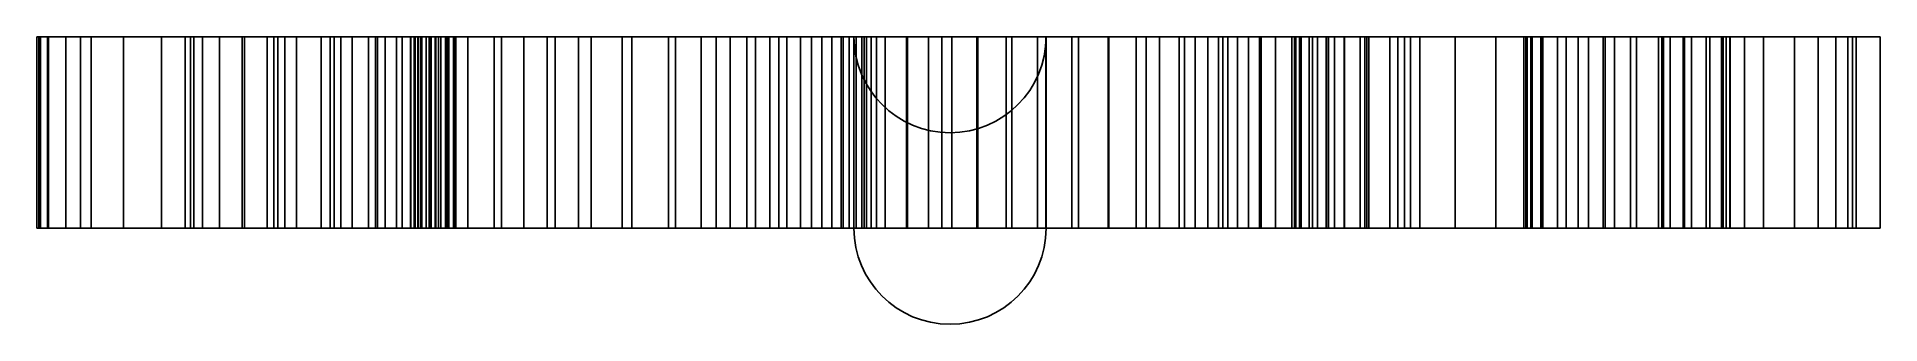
# Model space of a CAD drawing. Header units: millimetres. Extents: x -28.5 to 29.1, y -3 to 6.
import ezdxf

# ---------------------------------------------------------------- set-up
doc = ezdxf.new("R2010")
doc.units = ezdxf.units.MM
doc.layers.add('Part', color=7, linetype='CONTINUOUS')

msp = doc.modelspace()

# ---------------------------------------------------------------- linework, layer by layer
at = {"layer": 'Part'}
for p, q in [((-28.545, 6, -4.536), (-28.436, 6, -5.63)), ((-28.478, 6, -3.425), (-28.545, 6, -4.536)), ((-28.545, 0, -4.536), (-28.545, 6, -4.536)), ((-28.545, 6, -4.536), (-28.436, 6, -5.63)), ((-28.545, 0, -4.536), (-28.545, 6, -4.536)), ((-28.478, 6, -3.425), (-28.545, 6, -4.536)), ((-28.485, 6, -7.861), (-27.183, 6, -8.563)), ((-28.214, 6, -6.707), (-28.485, 6, -7.861)), ((-28.485, 0, -7.861), (-28.485, 6, -7.861)), ((-28.485, 6, -7.861), (-27.183, 6, -8.563)), ((-28.485, 0, -7.861), (-28.485, 6, -7.861)), ((-28.214, 6, -6.707), (-28.485, 6, -7.861)), ((-28.185, 6, -2.31), (-28.478, 6, -3.425)), ((-28.478, 0, -3.425), (-28.478, 6, -3.425)), ((-28.478, 0, -3.425), (-28.478, 6, -3.425)), ((-28.185, 6, -2.31), (-28.478, 6, -3.425)), ((-28.436, 6, -5.63), (-28.214, 6, -6.707)), ((-28.436, 0, -5.63), (-28.436, 6, -5.63)), ((-28.436, 6, -5.63), (-28.214, 6, -6.707)), ((-28.436, 0, -5.63), (-28.436, 6, -5.63)), ((-28.214, 0, -6.707), (-28.214, 6, -6.707)), ((-28.214, 0, -6.707), (-28.214, 6, -6.707)), ((-27.642, 6, -1.214), (-28.185, 6, -2.31)), ((-28.185, 0, -2.31), (-28.185, 6, -2.31)), ((-27.642, 6, -1.214), (-28.185, 6, -2.31)), ((-28.185, 0, -2.31), (-28.185, 6, -2.31)), ((-26.849, 6, -0.161), (-27.642, 6, -1.214)), ((-27.642, 0, -1.214), (-27.642, 6, -1.214)), ((-26.849, 6, -0.161), (-27.642, 6, -1.214)), ((-27.642, 0, -1.214), (-27.642, 6, -1.214)), ((-27.183, 6, -8.563), (-23.739, 6, -7.949)), ((-27.183, 0, -8.563), (-27.183, 6, -8.563)), ((-27.183, 6, -8.563), (-23.739, 6, -7.949)), ((-27.183, 0, -8.563), (-27.183, 6, -8.563)), ((-25.834, 6, 0.825), (-26.849, 6, -0.161)), ((-26.849, 0, -0.161), (-26.849, 6, -0.161)), ((-25.834, 6, 0.825), (-26.849, 6, -0.161)), ((-26.849, 0, -0.161), (-26.849, 6, -0.161)), ((-24.65, 6, 1.724), (-25.834, 6, 0.825)), ((-25.834, 0, 0.825), (-25.834, 6, 0.825)), ((-24.65, 6, 1.724), (-25.834, 6, 0.825)), ((-25.834, 0, 0.825), (-25.834, 6, 0.825)), ((-23.364, 6, 2.526), (-24.65, 6, 1.724)), ((-24.65, 0, 1.724), (-24.65, 6, 1.724)), ((-23.364, 6, 2.526), (-24.65, 6, 1.724)), ((-24.65, 0, 1.724), (-24.65, 6, 1.724)), ((-22.834, 6, 17.877), (-23.906, 6, 17.369)), ((-23.906, 6, 17.369), (-23.643, 6, 15.913)), ((-23.906, 0, 17.369), (-23.906, 6, 17.369)), ((-22.834, 6, 17.877), (-23.906, 6, 17.369)), ((-23.906, 0, 17.369), (-23.906, 6, 17.369)), ((-23.906, 6, 17.369), (-23.643, 6, 15.913)), ((-23.739, 6, -7.949), (-21.138, 6, -7.503)), ((-23.739, 0, -7.949), (-23.739, 6, -7.949)), ((-23.739, 6, -7.949), (-21.138, 6, -7.503)), ((-23.739, 0, -7.949), (-23.739, 6, -7.949)), ((-23.643, 6, 15.913), (-21.016, 6, 13.603)), ((-23.643, 0, 15.913), (-23.643, 6, 15.913)), ((-23.643, 0, 15.913), (-23.643, 6, 15.913)), ((-23.643, 6, 15.913), (-21.016, 6, 13.603)), ((-22.054, 6, 3.234), (-23.364, 6, 2.526)), ((-23.364, 0, 2.526), (-23.364, 6, 2.526)), ((-22.054, 6, 3.234), (-23.364, 6, 2.526)), ((-23.364, 0, 2.526), (-23.364, 6, 2.526)), ((-22.131, 6, 18.721), (-22.834, 6, 17.877)), ((-22.834, 0, 17.877), (-22.834, 6, 17.877)), ((-22.131, 6, 18.721), (-22.834, 6, 17.877)), ((-22.834, 0, 17.877), (-22.834, 6, 17.877)), ((-21.344, 6, 19.489), (-22.131, 6, 18.721)), ((-22.131, 0, 18.721), (-22.131, 6, 18.721)), ((-21.344, 6, 19.489), (-22.131, 6, 18.721)), ((-22.131, 0, 18.721), (-22.131, 6, 18.721)), ((-20.797, 6, 3.86), (-22.054, 6, 3.234)), ((-22.054, 0, 3.234), (-22.054, 6, 3.234)), ((-20.797, 6, 3.86), (-22.054, 6, 3.234)), ((-22.054, 0, 3.234), (-22.054, 6, 3.234)), ((-20.433, 6, 20.13), (-21.344, 6, 19.489)), ((-21.344, 0, 19.489), (-21.344, 6, 19.489)), ((-20.433, 6, 20.13), (-21.344, 6, 19.489)), ((-21.344, 0, 19.489), (-21.344, 6, 19.489)), ((-21.138, 6, -7.503), (-19.252, 6, -7.225)), ((-21.138, 0, -7.503), (-21.138, 6, -7.503)), ((-21.138, 6, -7.503), (-19.252, 6, -7.225)), ((-21.138, 0, -7.503), (-21.138, 6, -7.503)), ((-21.016, 6, 13.603), (-19.045, 6, 11.848)), ((-21.016, 0, 13.603), (-21.016, 6, 13.603)), ((-21.016, 0, 13.603), (-21.016, 6, 13.603)), ((-21.016, 6, 13.603), (-19.045, 6, 11.848)), ((-19.659, 6, 4.425), (-20.797, 6, 3.86)), ((-20.797, 0, 3.86), (-20.797, 6, 3.86)), ((-19.659, 6, 4.425), (-20.797, 6, 3.86)), ((-20.797, 0, 3.86), (-20.797, 6, 3.86)), ((-19.379, 6, 20.596), (-20.433, 6, 20.13)), ((-20.433, 0, 20.13), (-20.433, 6, 20.13)), ((-19.379, 6, 20.596), (-20.433, 6, 20.13)), ((-20.433, 0, 20.13), (-20.433, 6, 20.13)), ((-18.685, 6, 4.957), (-19.659, 6, 4.425)), ((-19.659, 0, 4.425), (-19.659, 6, 4.425)), ((-18.685, 6, 4.957), (-19.659, 6, 4.425)), ((-19.659, 0, 4.425), (-19.659, 6, 4.425)), ((-18.183, 6, 20.855), (-19.379, 6, 20.596)), ((-19.379, 0, 20.596), (-19.379, 6, 20.596)), ((-18.183, 6, 20.855), (-19.379, 6, 20.596)), ((-19.379, 0, 20.596), (-19.379, 6, 20.596)), ((-19.252, 6, -7.225), (-17.956, 6, -7.109)), ((-19.252, 0, -7.225), (-19.252, 6, -7.225)), ((-19.252, 6, -7.225), (-17.956, 6, -7.109)), ((-19.252, 0, -7.225), (-19.252, 6, -7.225)), ((-19.045, 6, 11.848), (-17.653, 6, 10.547)), ((-19.045, 0, 11.848), (-19.045, 6, 11.848)), ((-19.045, 0, 11.848), (-19.045, 6, 11.848)), ((-19.045, 6, 11.848), (-17.653, 6, 10.547)), ((-17.9, 6, 5.482), (-18.685, 6, 4.957)), ((-18.685, 0, 4.957), (-18.685, 6, 4.957)), ((-17.9, 6, 5.482), (-18.685, 6, 4.957)), ((-18.685, 0, 4.957), (-18.685, 6, 4.957)), ((-16.866, 6, 20.891), (-18.183, 6, 20.855)), ((-18.183, 0, 20.855), (-18.183, 6, 20.855)), ((-16.866, 6, 20.891), (-18.183, 6, 20.855)), ((-18.183, 0, 20.855), (-18.183, 6, 20.855)), ((-17.956, 6, -7.109), (-17.125, 6, -7.139)), ((-17.956, 0, -7.109), (-17.956, 6, -7.109)), ((-17.956, 6, -7.109), (-17.125, 6, -7.139)), ((-17.956, 0, -7.109), (-17.956, 6, -7.109)), ((-17.298, 6, 6.024), (-17.9, 6, 5.482)), ((-17.9, 0, 5.482), (-17.9, 6, 5.482)), ((-17.298, 6, 6.024), (-17.9, 6, 5.482)), ((-17.9, 0, 5.482), (-17.9, 6, 5.482)), ((-17.653, 6, 10.547), (-16.754, 6, 9.606)), ((-17.653, 0, 10.547), (-17.653, 6, 10.547)), ((-17.653, 0, 10.547), (-17.653, 6, 10.547)), ((-17.653, 6, 10.547), (-16.754, 6, 9.606)), ((-16.853, 6, 6.595), (-17.298, 6, 6.024)), ((-17.298, 0, 6.024), (-17.298, 6, 6.024)), ((-16.853, 6, 6.595), (-17.298, 6, 6.024)), ((-17.298, 0, 6.024), (-17.298, 6, 6.024)), ((-17.125, 6, -7.139), (-16.638, 6, -7.289)), ((-17.125, 0, -7.139), (-17.125, 6, -7.139)), ((-17.125, 6, -7.139), (-16.638, 6, -7.289)), ((-17.125, 0, -7.139), (-17.125, 6, -7.139)), ((-15.463, 6, 20.712), (-16.866, 6, 20.891)), ((-16.866, 0, 20.891), (-16.866, 6, 20.891)), ((-15.463, 6, 20.712), (-16.866, 6, 20.891)), ((-16.866, 0, 20.891), (-16.866, 6, 20.891)), ((-16.513, 6, 7.195), (-16.853, 6, 6.595)), ((-16.853, 0, 6.595), (-16.853, 6, 6.595)), ((-16.513, 6, 7.195), (-16.853, 6, 6.595)), ((-16.853, 0, 6.595), (-16.853, 6, 6.595)), ((-16.754, 6, 9.606), (-16.259, 6, 8.938)), ((-16.754, 0, 9.606), (-16.754, 6, 9.606)), ((-16.754, 0, 9.606), (-16.754, 6, 9.606)), ((-16.754, 6, 9.606), (-16.259, 6, 8.938)), ((-16.752, 6, -19.684), (-16.614, 6, -21.092)), ((-16.716, 6, -18.197), (-16.752, 6, -19.684)), ((-16.752, 0, -19.684), (-16.752, 6, -19.684)), ((-16.752, 6, -19.684), (-16.614, 6, -21.092)), ((-16.752, 0, -19.684), (-16.752, 6, -19.684)), ((-16.716, 6, -18.197), (-16.752, 6, -19.684)), ((-16.542, 6, -16.691), (-16.716, 6, -18.197)), ((-16.716, 0, -18.197), (-16.716, 6, -18.197)), ((-16.716, 0, -18.197), (-16.716, 6, -18.197)), ((-16.542, 6, -16.691), (-16.716, 6, -18.197)), ((-16.638, 6, -7.289), (-16.374, 6, -7.526)), ((-16.638, 0, -7.289), (-16.638, 6, -7.289)), ((-16.638, 6, -7.289), (-16.374, 6, -7.526)), ((-16.638, 0, -7.289), (-16.638, 6, -7.289)), ((-16.614, 6, -21.092), (-16.285, 6, -22.368)), ((-16.614, 0, -21.092), (-16.614, 6, -21.092)), ((-16.614, 6, -21.092), (-16.285, 6, -22.368)), ((-16.614, 0, -21.092), (-16.614, 6, -21.092)), ((-16.279, 6, -15.226), (-16.542, 6, -16.691)), ((-16.542, 0, -16.691), (-16.542, 6, -16.691)), ((-16.542, 0, -16.691), (-16.542, 6, -16.691)), ((-16.279, 6, -15.226), (-16.542, 6, -16.691)), ((-16.217, 6, 7.81), (-16.513, 6, 7.195)), ((-16.513, 0, 7.195), (-16.513, 6, 7.195)), ((-16.217, 6, 7.81), (-16.513, 6, 7.195)), ((-16.513, 0, 7.195), (-16.513, 6, 7.195)), ((-16.374, 6, -7.526), (-16.217, 6, -7.81)), ((-16.374, 0, -7.526), (-16.374, 6, -7.526)), ((-16.374, 6, -7.526), (-16.217, 6, -7.81)), ((-16.374, 0, -7.526), (-16.374, 6, -7.526)), ((-16.285, 6, -22.368), (-15.767, 6, -23.476)), ((-16.285, 0, -22.368), (-16.285, 6, -22.368)), ((-16.285, 6, -22.368), (-15.767, 6, -23.476)), ((-16.285, 0, -22.368), (-16.285, 6, -22.368)), ((-15.985, 6, -13.853), (-16.279, 6, -15.226)), ((-16.279, 0, -15.226), (-16.279, 6, -15.226)), ((-16.279, 0, -15.226), (-16.279, 6, -15.226)), ((-15.985, 6, -13.853), (-16.279, 6, -15.226)), ((-16.259, 6, 8.938), (-16.072, 6, 8.463)), ((-16.259, 0, 8.938), (-16.259, 6, 8.938)), ((-16.259, 0, 8.938), (-16.259, 6, 8.938)), ((-16.259, 6, 8.938), (-16.072, 6, 8.463)), ((-16.093, 6, 8.109), (-16.217, 6, 7.81)), ((-16.217, 6, -7.81), (-15.921, 6, -8.425)), ((-16.217, 0, 7.81), (-16.217, 6, 7.81)), ((-16.093, 6, 8.109), (-16.217, 6, 7.81)), ((-16.217, 0, -7.81), (-16.217, 6, -7.81)), ((-16.217, 6, -7.81), (-15.921, 6, -8.425)), ((-16.217, 0, 7.81), (-16.217, 6, 7.81)), ((-16.217, 0, -7.81), (-16.217, 6, -7.81)), ((-16.072, 6, 8.463), (-16.093, 6, 8.109)), ((-16.093, 0, 8.109), (-16.093, 6, 8.109)), ((-16.072, 6, 8.463), (-16.093, 6, 8.109)), ((-16.093, 0, 8.109), (-16.093, 6, 8.109)), ((-16.072, 0, 8.463), (-16.072, 6, 8.463)), ((-16.072, 0, 8.463), (-16.072, 6, 8.463)), ((-15.717, 6, -12.611), (-15.985, 6, -13.853)), ((-15.985, 0, -13.853), (-15.985, 6, -13.853)), ((-15.985, 0, -13.853), (-15.985, 6, -13.853)), ((-15.717, 6, -12.611), (-15.985, 6, -13.853)), ((-15.921, 6, -8.425), (-15.663, 6, -9.064)), ((-15.921, 0, -8.425), (-15.921, 6, -8.425)), ((-15.921, 6, -8.425), (-15.663, 6, -9.064)), ((-15.921, 0, -8.425), (-15.921, 6, -8.425)), ((-15.767, 6, -23.476), (-15.078, 6, -24.4)), ((-15.767, 0, -23.476), (-15.767, 6, -23.476)), ((-15.767, 6, -23.476), (-15.078, 6, -24.4)), ((-15.767, 0, -23.476), (-15.767, 6, -23.476)), ((-15.525, 6, -11.518), (-15.717, 6, -12.611)), ((-15.717, 0, -12.611), (-15.717, 6, -12.611)), ((-15.717, 0, -12.611), (-15.717, 6, -12.611)), ((-15.525, 6, -11.518), (-15.717, 6, -12.611)), ((-15.663, 6, -9.064), (-15.495, 6, -9.769)), ((-15.663, 0, -9.064), (-15.663, 6, -9.064)), ((-15.663, 6, -9.064), (-15.495, 6, -9.769)), ((-15.663, 0, -9.064), (-15.663, 6, -9.064)), ((-15.446, 6, -10.576), (-15.525, 6, -11.518)), ((-15.525, 0, -11.518), (-15.525, 6, -11.518)), ((-15.525, 0, -11.518), (-15.525, 6, -11.518)), ((-15.446, 6, -10.576), (-15.525, 6, -11.518)), ((-15.495, 6, -9.769), (-15.446, 6, -10.576)), ((-15.495, 0, -9.769), (-15.495, 6, -9.769)), ((-15.495, 6, -9.769), (-15.446, 6, -10.576)), ((-15.495, 0, -9.769), (-15.495, 6, -9.769)), ((-14.021, 6, 20.347), (-15.463, 6, 20.712)), ((-15.463, 0, 20.712), (-15.463, 6, 20.712)), ((-14.021, 6, 20.347), (-15.463, 6, 20.712)), ((-15.463, 0, 20.712), (-15.463, 6, 20.712)), ((-15.446, 0, -10.576), (-15.446, 6, -10.576)), ((-15.446, 0, -10.576), (-15.446, 6, -10.576)), ((-15.078, 6, -24.4), (-14.251, 6, -25.145)), ((-15.078, 0, -24.4), (-15.078, 6, -24.4)), ((-15.078, 6, -24.4), (-14.251, 6, -25.145)), ((-15.078, 0, -24.4), (-15.078, 6, -24.4)), ((-14.251, 6, -25.145), (-13.327, 6, -25.742)), ((-14.251, 0, -25.145), (-14.251, 6, -25.145)), ((-14.251, 6, -25.145), (-13.327, 6, -25.742)), ((-14.251, 0, -25.145), (-14.251, 6, -25.145)), ((-12.592, 6, 19.842), (-14.021, 6, 20.347)), ((-14.021, 0, 20.347), (-14.021, 6, 20.347)), ((-12.592, 6, 19.842), (-14.021, 6, 20.347)), ((-14.021, 0, 20.347), (-14.021, 6, 20.347)), ((-13.327, 6, -25.742), (-12.348, 6, -26.24)), ((-13.327, 0, -25.742), (-13.327, 6, -25.742)), ((-13.327, 6, -25.742), (-12.348, 6, -26.24)), ((-13.327, 0, -25.742), (-13.327, 6, -25.742)), ((-11.222, 6, 19.259), (-12.592, 6, 19.842)), ((-12.592, 0, 19.842), (-12.592, 6, 19.842)), ((-11.222, 6, 19.259), (-12.592, 6, 19.842)), ((-12.592, 0, 19.842), (-12.592, 6, 19.842)), ((-12.348, 6, -26.24), (-11.614, 6, -27.172)), ((-12.348, 0, -26.24), (-12.348, 6, -26.24)), ((-12.348, 6, -26.24), (-11.614, 6, -27.172)), ((-12.348, 0, -26.24), (-12.348, 6, -26.24)), ((-11.614, 6, -27.172), (-10.253, 6, -26.592)), ((-11.614, 0, -27.172), (-11.614, 6, -27.172)), ((-11.614, 6, -27.172), (-10.253, 6, -26.592)), ((-11.614, 0, -27.172), (-11.614, 6, -27.172)), ((-9.949, 6, 18.667), (-11.222, 6, 19.259)), ((-11.222, 0, 19.259), (-11.222, 6, 19.259)), ((-9.949, 6, 18.667), (-11.222, 6, 19.259)), ((-11.222, 0, 19.259), (-11.222, 6, 19.259)), ((-10.253, 6, -26.592), (-8.586, 6, -23.516)), ((-10.253, 0, -26.592), (-10.253, 6, -26.592)), ((-10.253, 6, -26.592), (-8.586, 6, -23.516)), ((-10.253, 0, -26.592), (-10.253, 6, -26.592)), ((-8.797, 6, 18.129), (-9.949, 6, 18.667)), ((-9.949, 0, 18.667), (-9.949, 6, 18.667)), ((-8.797, 6, 18.129), (-9.949, 6, 18.667)), ((-9.949, 0, 18.667), (-9.949, 6, 18.667)), ((-7.775, 6, 17.699), (-8.797, 6, 18.129)), ((-8.797, 0, 18.129), (-8.797, 6, 18.129)), ((-7.775, 6, 17.699), (-8.797, 6, 18.129)), ((-8.797, 0, 18.129), (-8.797, 6, 18.129)), ((-8.586, 6, -23.516), (-7.313, 6, -21.204)), ((-8.586, 0, -23.516), (-8.586, 6, -23.516)), ((-8.586, 6, -23.516), (-7.313, 6, -21.204)), ((-8.586, 0, -23.516), (-8.586, 6, -23.516)), ((-6.874, 6, 17.413), (-7.775, 6, 17.699)), ((-7.775, 0, 17.699), (-7.775, 6, 17.699)), ((-6.874, 6, 17.413), (-7.775, 6, 17.699)), ((-7.775, 0, 17.699), (-7.775, 6, 17.699)), ((-7.313, 6, -21.204), (-6.354, 6, -19.557)), ((-7.313, 0, -21.204), (-7.313, 6, -21.204)), ((-7.313, 6, -21.204), (-6.354, 6, -19.557)), ((-7.313, 0, -21.204), (-7.313, 6, -21.204)), ((-6.076, 6, 17.28), (-6.874, 6, 17.413)), ((-6.874, 0, 17.413), (-6.874, 6, 17.413)), ((-6.076, 6, 17.28), (-6.874, 6, 17.413)), ((-6.874, 0, 17.413), (-6.874, 6, 17.413)), ((-6.354, 6, -19.557), (-5.637, 6, -18.471)), ((-6.354, 0, -19.557), (-6.354, 6, -19.557)), ((-6.354, 6, -19.557), (-5.637, 6, -18.471)), ((-6.354, 0, -19.557), (-6.354, 6, -19.557)), ((-5.351, 6, 17.288), (-6.076, 6, 17.28)), ((-6.076, 0, 17.28), (-6.076, 6, 17.28)), ((-5.351, 6, 17.288), (-6.076, 6, 17.28)), ((-6.076, 0, 17.28), (-6.076, 6, 17.28)), ((-5.637, 6, -18.471), (-5.096, 6, -17.84)), ((-5.637, 0, -18.471), (-5.637, 6, -18.471)), ((-5.637, 6, -18.471), (-5.096, 6, -17.84)), ((-5.637, 0, -18.471), (-5.637, 6, -18.471)), ((-4.671, 6, 17.396), (-5.351, 6, 17.288)), ((-5.351, 0, 17.288), (-5.351, 6, 17.288)), ((-4.671, 6, 17.396), (-5.351, 6, 17.288)), ((-5.351, 0, 17.288), (-5.351, 6, 17.288)), ((-5.096, 6, -17.84), (-4.675, 6, -17.552)), ((-5.096, 0, -17.84), (-5.096, 6, -17.84)), ((-5.096, 6, -17.84), (-4.675, 6, -17.552)), ((-5.096, 0, -17.84), (-5.096, 6, -17.84)), ((-4.675, 6, -17.552), (-4.325, 6, -17.494)), ((-4.675, 0, -17.552), (-4.675, 6, -17.552)), ((-4.675, 6, -17.552), (-4.325, 6, -17.494)), ((-4.675, 0, -17.552), (-4.675, 6, -17.552)), ((-4.005, 6, 17.549), (-4.671, 6, 17.396)), ((-4.671, 0, 17.396), (-4.671, 6, 17.396)), ((-4.005, 6, 17.549), (-4.671, 6, 17.396)), ((-4.671, 0, 17.396), (-4.671, 6, 17.396)), ((-4.325, 6, -17.494), (-4.005, 6, -17.549)), ((-4.325, 0, -17.494), (-4.325, 6, -17.494)), ((-4.325, 6, -17.494), (-4.005, 6, -17.549)), ((-4.325, 0, -17.494), (-4.325, 6, -17.494)), ((-3.694, 6, 17.638), (-4.005, 6, 17.549)), ((-4.005, 6, -17.549), (-3.34, 6, -17.7)), ((-4.005, 0, 17.549), (-4.005, 6, 17.549)), ((-3.694, 6, 17.638), (-4.005, 6, 17.549)), ((-4.005, 0, -17.549), (-4.005, 6, -17.549)), ((-4.005, 6, -17.549), (-3.34, 6, -17.7)), ((-4.005, 0, 17.549), (-4.005, 6, 17.549)), ((-4.005, 0, -17.549), (-4.005, 6, -17.549)), ((-3.404, 6, 17.842), (-3.694, 6, 17.638)), ((-3.694, 0, 17.638), (-3.694, 6, 17.638)), ((-3.404, 6, 17.842), (-3.694, 6, 17.638)), ((-3.694, 0, 17.638), (-3.694, 6, 17.638)), ((-3.149, 6, 18.285), (-3.404, 6, 17.842)), ((-3.404, 0, 17.842), (-3.404, 6, 17.842)), ((-3.149, 6, 18.285), (-3.404, 6, 17.842)), ((-3.404, 0, 17.842), (-3.404, 6, 17.842)), ((-3.34, 6, -17.7), (-2.679, 6, -17.897)), ((-3.34, 0, -17.7), (-3.34, 6, -17.7)), ((-3.34, 6, -17.7), (-2.679, 6, -17.897)), ((-3.34, 0, -17.7), (-3.34, 6, -17.7)), ((-2.936, 6, 19.088), (-3.149, 6, 18.285)), ((-3.149, 0, 18.285), (-3.149, 6, 18.285)), ((-2.936, 6, 19.088), (-3.149, 6, 18.285)), ((-3.149, 0, 18.285), (-3.149, 6, 18.285)), ((-3.004, 6, 15), (3.004, 6, 15)), ((-3.004, 6, 12.139), (-3.004, 6, 15)), ((-3.004, 0, 12.139), (-3.004, 6, 12.139)), ((-3.004, 0, 15), (-3.004, 6, 15)), ((-3.004, 6, 15), (3.004, 6, 15)), ((-3.004, 0, 15), (-3.004, 6, 15)), ((-3.004, 6, 12.139), (-3.004, 6, 15)), ((-3.004, 0, 12.139), (-3.004, 6, 12.139)), ((-2.76, 6, 20.377), (-2.936, 6, 19.088)), ((-2.936, 0, 19.088), (-2.936, 6, 19.088)), ((-2.76, 6, 20.377), (-2.936, 6, 19.088)), ((-2.936, 0, 19.088), (-2.936, 6, 19.088)), ((-2.611, 6, 22.277), (-2.76, 6, 20.377)), ((-2.76, 0, 20.377), (-2.76, 6, 20.377)), ((-2.611, 6, 22.277), (-2.76, 6, 20.377)), ((-2.76, 0, 20.377), (-2.76, 6, 20.377)), ((-2.679, 6, -17.897), (-2.024, 6, -18.205)), ((-2.679, 0, -17.897), (-2.679, 6, -17.897)), ((-2.679, 6, -17.897), (-2.024, 6, -18.205)), ((-2.679, 0, -17.897), (-2.679, 6, -17.897)), ((-2.468, 6, 24.912), (-2.611, 6, 22.277)), ((-2.611, 0, 22.277), (-2.611, 6, 22.277)), ((-2.468, 6, 24.912), (-2.611, 6, 22.277)), ((-2.611, 0, 22.277), (-2.611, 6, 22.277)), ((-2.3, 6, 28.407), (-2.468, 6, 24.912)), ((-2.468, 0, 24.912), (-2.468, 6, 24.912)), ((-2.3, 6, 28.407), (-2.468, 6, 24.912)), ((-2.468, 0, 24.912), (-2.468, 6, 24.912)), ((-1.326, 6, 29.52), (-2.3, 6, 28.407)), ((-2.3, 0, 28.407), (-2.3, 6, 28.407)), ((-1.326, 6, 29.52), (-2.3, 6, 28.407)), ((-2.3, 0, 28.407), (-2.3, 6, 28.407)), ((-2.024, 6, -18.205), (-1.362, 6, -18.671)), ((-2.024, 0, -18.205), (-2.024, 6, -18.205)), ((-2.024, 6, -18.205), (-1.362, 6, -18.671)), ((-2.024, 0, -18.205), (-2.024, 6, -18.205)), ((-1.362, 6, -18.671), (-0.675, 6, -19.32)), ((-1.362, 0, -18.671), (-1.362, 6, -18.671)), ((-1.362, 6, -18.671), (-0.675, 6, -19.32)), ((-1.362, 0, -18.671), (-1.362, 6, -18.671)), ((-0.26, 6, 28.999), (-1.326, 6, 29.52)), ((-1.326, 0, 29.52), (-1.326, 6, 29.52)), ((-0.26, 6, 28.999), (-1.326, 6, 29.52)), ((-1.326, 0, 29.52), (-1.326, 6, 29.52)), ((-0.675, 6, -19.32), (0.06, 6, -20.15)), ((-0.675, 0, -19.32), (-0.675, 6, -19.32)), ((-0.675, 6, -19.32), (0.06, 6, -20.15)), ((-0.675, 0, -19.32), (-0.675, 6, -19.32)), ((0.838, 6, 28.976), (-0.26, 6, 28.999)), ((-0.26, 0, 28.999), (-0.26, 6, 28.999)), ((0.838, 6, 28.976), (-0.26, 6, 28.999)), ((-0.26, 0, 28.999), (-0.26, 6, 28.999)), ((0.06, 6, -20.15), (0.865, 6, -21.135)), ((0.06, 0, -20.15), (0.06, 6, -20.15)), ((0.06, 6, -20.15), (0.865, 6, -21.135)), ((0.06, 0, -20.15), (0.06, 6, -20.15)), ((1.93, 6, 28.839), (0.838, 6, 28.976)), ((0.838, 0, 28.976), (0.838, 6, 28.976)), ((1.93, 6, 28.839), (0.838, 6, 28.976)), ((0.838, 0, 28.976), (0.838, 6, 28.976)), ((0.865, 6, -21.135), (1.754, 6, -22.221)), ((0.865, 0, -21.135), (0.865, 6, -21.135)), ((0.865, 6, -21.135), (1.754, 6, -22.221)), ((0.865, 0, -21.135), (0.865, 6, -21.135)), ((1.754, 6, -22.221), (2.736, 6, -23.34)), ((1.754, 0, -22.221), (1.754, 6, -22.221)), ((1.754, 6, -22.221), (2.736, 6, -23.34)), ((1.754, 0, -22.221), (1.754, 6, -22.221)), ((2.998, 6, 28.526), (1.93, 6, 28.839)), ((1.93, 0, 28.839), (1.93, 6, 28.839)), ((2.998, 6, 28.526), (1.93, 6, 28.839)), ((1.93, 0, 28.839), (1.93, 6, 28.839)), ((2.736, 6, -23.34), (3.805, 6, -24.415)), ((2.736, 0, -23.34), (2.736, 6, -23.34)), ((2.736, 6, -23.34), (3.805, 6, -24.415)), ((2.736, 0, -23.34), (2.736, 6, -23.34)), ((4.02, 6, 27.993), (2.998, 6, 28.526)), ((2.998, 0, 28.526), (2.998, 6, 28.526)), ((4.02, 6, 27.993), (2.998, 6, 28.526)), ((2.998, 0, 28.526), (2.998, 6, 28.526)), ((3.004, 6, 12.139), (3.004, 6, 15)), ((3.004, 0, 12.139), (3.004, 6, 12.139)), ((3.004, 0, 15), (3.004, 6, 15)), ((3.004, 6, 12.139), (3.004, 6, 15)), ((3.004, 0, 12.139), (3.004, 6, 12.139)), ((3.004, 0, 15), (3.004, 6, 15)), ((3.805, 6, -24.415), (4.945, 6, -25.37)), ((3.805, 0, -24.415), (3.805, 6, -24.415)), ((3.805, 6, -24.415), (4.945, 6, -25.37)), ((3.805, 0, -24.415), (3.805, 6, -24.415)), ((4.968, 6, 27.219), (4.02, 6, 27.993)), ((4.02, 0, 27.993), (4.02, 6, 27.993)), ((4.968, 6, 27.219), (4.02, 6, 27.993)), ((4.02, 0, 27.993), (4.02, 6, 27.993)), ((4.945, 6, -25.37), (6.131, 6, -26.14)), ((4.945, 0, -25.37), (4.945, 6, -25.37)), ((4.945, 6, -25.37), (6.131, 6, -26.14)), ((4.945, 0, -25.37), (4.945, 6, -25.37)), ((5.818, 6, 26.212), (4.968, 6, 27.219)), ((4.968, 0, 27.219), (4.968, 6, 27.219)), ((5.818, 6, 26.212), (4.968, 6, 27.219)), ((4.968, 0, 27.219), (4.968, 6, 27.219)), ((6.553, 6, 25.003), (5.818, 6, 26.212)), ((5.818, 0, 26.212), (5.818, 6, 26.212)), ((6.553, 6, 25.003), (5.818, 6, 26.212)), ((5.818, 0, 26.212), (5.818, 6, 26.212)), ((6.131, 6, -26.14), (7.334, 6, -26.679)), ((6.131, 0, -26.14), (6.131, 6, -26.14)), ((6.131, 6, -26.14), (7.334, 6, -26.679)), ((6.131, 0, -26.14), (6.131, 6, -26.14)), ((7.166, 6, 23.648), (6.553, 6, 25.003)), ((6.553, 0, 25.003), (6.553, 6, 25.003)), ((7.166, 6, 23.648), (6.553, 6, 25.003)), ((6.553, 0, 25.003), (6.553, 6, 25.003)), ((7.662, 6, 22.216), (7.166, 6, 23.648)), ((7.166, 0, 23.648), (7.166, 6, 23.648)), ((7.662, 6, 22.216), (7.166, 6, 23.648)), ((7.166, 0, 23.648), (7.166, 6, 23.648)), ((7.334, 6, -26.679), (8.524, 6, -26.964)), ((7.334, 0, -26.679), (7.334, 6, -26.679)), ((7.334, 6, -26.679), (8.524, 6, -26.964)), ((7.334, 0, -26.679), (7.334, 6, -26.679)), ((8.061, 6, 20.782), (7.662, 6, 22.216)), ((7.662, 0, 22.216), (7.662, 6, 22.216)), ((8.061, 6, 20.782), (7.662, 6, 22.216)), ((7.662, 0, 22.216), (7.662, 6, 22.216)), ((8.391, 6, 19.417), (8.061, 6, 20.782)), ((8.061, 0, 20.782), (8.061, 6, 20.782)), ((8.391, 6, 19.417), (8.061, 6, 20.782)), ((8.061, 0, 20.782), (8.061, 6, 20.782)), ((8.689, 6, 18.181), (8.391, 6, 19.417)), ((8.391, 0, 19.417), (8.391, 6, 19.417)), ((8.689, 6, 18.181), (8.391, 6, 19.417)), ((8.391, 0, 19.417), (8.391, 6, 19.417)), ((8.524, 6, -26.964), (9.676, 6, -27.002)), ((8.524, 0, -26.964), (8.524, 6, -26.964)), ((8.524, 6, -26.964), (9.676, 6, -27.002)), ((8.524, 0, -26.964), (8.524, 6, -26.964)), ((8.99, 6, 17.114), (8.689, 6, 18.181)), ((8.689, 0, 18.181), (8.689, 6, 18.181)), ((8.99, 6, 17.114), (8.689, 6, 18.181)), ((8.689, 0, 18.181), (8.689, 6, 18.181)), ((9.328, 6, 16.231), (8.99, 6, 17.114)), ((8.99, 0, 17.114), (8.99, 6, 17.114)), ((9.328, 6, 16.231), (8.99, 6, 17.114)), ((8.99, 0, 17.114), (8.99, 6, 17.114)), ((9.722, 6, 15.524), (9.328, 6, 16.231)), ((9.328, 0, 16.231), (9.328, 6, 16.231)), ((9.722, 6, 15.524), (9.328, 6, 16.231)), ((9.328, 0, 16.231), (9.328, 6, 16.231)), ((9.676, 6, -27.002), (10.774, 6, -26.82)), ((9.676, 0, -27.002), (9.676, 6, -27.002)), ((9.676, 6, -27.002), (10.774, 6, -26.82)), ((9.676, 0, -27.002), (9.676, 6, -27.002)), ((10.179, 6, 14.963), (9.722, 6, 15.524)), ((9.722, 0, 15.524), (9.722, 6, 15.524)), ((10.179, 6, 14.963), (9.722, 6, 15.524)), ((9.722, 0, 15.524), (9.722, 6, 15.524)), ((10.689, 6, 14.498), (10.179, 6, 14.963)), ((10.179, 0, 14.963), (10.179, 6, 14.963)), ((10.689, 6, 14.498), (10.179, 6, 14.963)), ((10.179, 0, 14.963), (10.179, 6, 14.963)), ((11.223, 6, 14.073), (10.689, 6, 14.498)), ((10.689, 0, 14.498), (10.689, 6, 14.498)), ((11.223, 6, 14.073), (10.689, 6, 14.498)), ((10.689, 0, 14.498), (10.689, 6, 14.498)), ((10.77, 6, -15.108), (10.808, 6, -14.599)), ((10.927, 6, -15.924), (10.77, 6, -15.108)), ((10.77, 0, -15.108), (10.77, 6, -15.108)), ((10.77, 6, -15.108), (10.808, 6, -14.599)), ((10.77, 0, -15.108), (10.77, 6, -15.108)), ((10.927, 6, -15.924), (10.77, 6, -15.108)), ((10.774, 6, -26.82), (11.817, 6, -26.47)), ((10.774, 0, -26.82), (10.774, 6, -26.82)), ((10.774, 6, -26.82), (11.817, 6, -26.47)), ((10.774, 0, -26.82), (10.774, 6, -26.82)), ((10.808, 6, -14.599), (10.981, 6, -14.288)), ((10.808, 0, -14.599), (10.808, 6, -14.599)), ((10.808, 6, -14.599), (10.981, 6, -14.288)), ((10.808, 0, -14.599), (10.808, 6, -14.599)), ((11.328, 6, -17.162), (10.927, 6, -15.924)), ((10.927, 0, -15.924), (10.927, 6, -15.924)), ((10.927, 0, -15.924), (10.927, 6, -15.924)), ((11.328, 6, -17.162), (10.927, 6, -15.924)), ((10.981, 6, -14.288), (11.223, 6, -14.073)), ((10.981, 0, -14.288), (10.981, 6, -14.288)), ((10.981, 6, -14.288), (11.223, 6, -14.073)), ((10.981, 0, -14.288), (10.981, 6, -14.288)), ((11.487, 6, 13.885), (11.223, 6, 14.073)), ((11.223, 6, -14.073), (11.756, 6, -13.647)), ((11.223, 0, 14.073), (11.223, 6, 14.073)), ((11.487, 6, 13.885), (11.223, 6, 14.073)), ((11.223, 0, -14.073), (11.223, 6, -14.073)), ((11.223, 6, -14.073), (11.756, 6, -13.647)), ((11.223, 0, 14.073), (11.223, 6, 14.073)), ((11.223, 0, -14.073), (11.223, 6, -14.073)), ((12.018, 6, -18.938), (11.328, 6, -17.162)), ((11.328, 0, -17.162), (11.328, 6, -17.162)), ((11.328, 0, -17.162), (11.328, 6, -17.162)), ((12.018, 6, -18.938), (11.328, 6, -17.162)), ((11.828, 6, 13.786), (11.487, 6, 13.885)), ((11.487, 0, 13.885), (11.487, 6, 13.885)), ((11.828, 6, 13.786), (11.487, 6, 13.885)), ((11.487, 0, 13.885), (11.487, 6, 13.885)), ((11.756, 6, -13.647), (12.322, 6, -13.254)), ((11.756, 0, -13.647), (11.756, 6, -13.647)), ((11.756, 6, -13.647), (12.322, 6, -13.254)), ((11.756, 0, -13.647), (11.756, 6, -13.647)), ((11.817, 6, -26.47), (12.817, 6, -26.014)), ((11.817, 0, -26.47), (11.817, 6, -26.47)), ((11.817, 6, -26.47), (12.817, 6, -26.014)), ((11.817, 0, -26.47), (11.817, 6, -26.47)), ((12.332, 6, 13.862), (11.828, 6, 13.786)), ((11.828, 0, 13.786), (11.828, 6, 13.786)), ((12.332, 6, 13.862), (11.828, 6, 13.786)), ((11.828, 0, 13.786), (11.828, 6, 13.786)), ((13.032, 6, -21.374), (12.018, 6, -18.938)), ((12.018, 0, -18.938), (12.018, 6, -18.938)), ((12.018, 0, -18.938), (12.018, 6, -18.938)), ((13.032, 6, -21.374), (12.018, 6, -18.938)), ((12.322, 6, -13.254), (12.972, 6, -12.933)), ((12.322, 0, -13.254), (12.322, 6, -13.254)), ((12.322, 6, -13.254), (12.972, 6, -12.933)), ((12.322, 0, -13.254), (12.322, 6, -13.254)), ((13.093, 6, 14.196), (12.332, 6, 13.862)), ((12.332, 0, 13.862), (12.332, 6, 13.862)), ((13.093, 6, 14.196), (12.332, 6, 13.862)), ((12.332, 0, 13.862), (12.332, 6, 13.862)), ((12.817, 6, -26.014), (14.003, 6, -26.022)), ((12.817, 0, -26.014), (12.817, 6, -26.014)), ((12.817, 6, -26.014), (14.003, 6, -26.022)), ((12.817, 0, -26.014), (12.817, 6, -26.014)), ((12.972, 6, -12.933), (13.748, 6, -12.706)), ((12.972, 0, -12.933), (12.972, 6, -12.933)), ((12.972, 6, -12.933), (13.748, 6, -12.706)), ((12.972, 0, -12.933), (12.972, 6, -12.933)), ((14.397, 6, -24.596), (13.032, 6, -21.374)), ((13.032, 0, -21.374), (13.032, 6, -21.374)), ((13.032, 0, -21.374), (13.032, 6, -21.374)), ((14.397, 6, -24.596), (13.032, 6, -21.374)), ((14.211, 6, 14.863), (13.093, 6, 14.196)), ((13.093, 0, 14.196), (13.093, 6, 14.196)), ((14.211, 6, 14.863), (13.093, 6, 14.196)), ((13.093, 0, 14.196), (13.093, 6, 14.196)), ((13.748, 6, -12.706), (14.684, 6, -12.573)), ((13.748, 0, -12.706), (13.748, 6, -12.706)), ((13.748, 6, -12.706), (14.684, 6, -12.573)), ((13.748, 0, -12.706), (13.748, 6, -12.706)), ((14.003, 6, -26.022), (14.397, 6, -24.596)), ((14.003, 0, -26.022), (14.003, 6, -26.022)), ((14.003, 6, -26.022), (14.397, 6, -24.596)), ((14.003, 0, -26.022), (14.003, 6, -26.022)), ((15.789, 6, 15.931), (14.211, 6, 14.863)), ((14.211, 0, 14.863), (14.211, 6, 14.863)), ((15.789, 6, 15.931), (14.211, 6, 14.863)), ((14.211, 0, 14.863), (14.211, 6, 14.863)), ((14.397, 0, -24.596), (14.397, 6, -24.596)), ((14.397, 0, -24.596), (14.397, 6, -24.596)), ((14.684, 6, -12.573), (15.792, 6, -12.516)), ((14.684, 0, -12.573), (14.684, 6, -12.573)), ((14.684, 6, -12.573), (15.792, 6, -12.516)), ((14.684, 0, -12.573), (14.684, 6, -12.573)), ((17.939, 6, 17.462), (15.789, 6, 15.931)), ((15.789, 0, 15.931), (15.789, 6, 15.931)), ((17.939, 6, 17.462), (15.789, 6, 15.931)), ((15.789, 0, 15.931), (15.789, 6, 15.931)), ((15.792, 6, -12.516), (17.063, 6, -12.501)), ((15.792, 0, -12.516), (15.792, 6, -12.516)), ((15.792, 6, -12.516), (17.063, 6, -12.501)), ((15.792, 0, -12.516), (15.792, 6, -12.516)), ((17.063, 6, -12.501), (18.467, 6, -12.483)), ((17.063, 0, -12.501), (17.063, 6, -12.501)), ((17.063, 6, -12.501), (18.467, 6, -12.483)), ((17.063, 0, -12.501), (17.063, 6, -12.501)), ((20.776, 6, 19.51), (17.939, 6, 17.462)), ((17.939, 0, 17.462), (17.939, 6, 17.462)), ((20.776, 6, 19.51), (17.939, 6, 17.462)), ((17.939, 0, 17.462), (17.939, 6, 17.462)), ((17.999, 0, 0.682), (17.999, 6, 0.682)), ((18, 6), (17.999, 6, 0.682)), ((17.999, 0, 0.682), (17.999, 6, 0.682)), ((17.999, 6, 0.682), (18.045, 6, 1.37)), ((18, 6), (17.999, 6, 0.682)), ((17.999, 6, 0.682), (18.045, 6, 1.37)), ((18, 0), (18, 6)), ((18, 0), (18, 6)), ((18.018, 6, -0.323), (18, 6)), ((18.018, 6, -0.323), (18, 6)), ((18.018, 0, -0.323), (18.018, 6, -0.323)), ((18.152, 6, -0.652), (18.018, 6, -0.323)), ((18.018, 0, -0.323), (18.018, 6, -0.323)), ((18.152, 6, -0.652), (18.018, 6, -0.323)), ((18.045, 0, 1.37), (18.045, 6, 1.37)), ((18.045, 6, 1.37), (18.199, 6, 2.078)), ((18.045, 0, 1.37), (18.045, 6, 1.37)), ((18.045, 6, 1.37), (18.199, 6, 2.078)), ((18.527, 6, -0.999), (18.152, 6, -0.652)), ((18.152, 0, -0.652), (18.152, 6, -0.652)), ((18.152, 0, -0.652), (18.152, 6, -0.652)), ((18.527, 6, -0.999), (18.152, 6, -0.652)), ((18.199, 6, 2.078), (18.506, 6, 2.827)), ((18.199, 0, 2.078), (18.199, 6, 2.078)), ((18.199, 0, 2.078), (18.199, 6, 2.078)), ((18.199, 6, 2.078), (18.506, 6, 2.827)), ((18.467, 6, -12.483), (19.954, 6, -12.413)), ((18.467, 0, -12.483), (18.467, 6, -12.483)), ((18.467, 6, -12.483), (19.954, 6, -12.413)), ((18.467, 0, -12.483), (18.467, 6, -12.483)), ((18.506, 6, 2.827), (18.985, 6, 3.641)), ((18.506, 0, 2.827), (18.506, 6, 2.827)), ((18.506, 0, 2.827), (18.506, 6, 2.827)), ((18.506, 6, 2.827), (18.985, 6, 3.641)), ((19.263, 6, -1.386), (18.527, 6, -0.999)), ((18.527, 0, -0.999), (18.527, 6, -0.999)), ((18.527, 0, -0.999), (18.527, 6, -0.999)), ((19.263, 6, -1.386), (18.527, 6, -0.999)), ((18.985, 6, 3.641), (19.632, 6, 4.543)), ((18.985, 0, 3.641), (18.985, 6, 3.641)), ((18.985, 0, 3.641), (18.985, 6, 3.641)), ((18.985, 6, 3.641), (19.632, 6, 4.543)), ((20.481, 6, -1.843), (19.263, 6, -1.386)), ((19.263, 0, -1.386), (19.263, 6, -1.386)), ((19.263, 0, -1.386), (19.263, 6, -1.386)), ((20.481, 6, -1.843), (19.263, 6, -1.386)), ((19.632, 6, 4.543), (20.412, 6, 5.546)), ((19.632, 0, 4.543), (19.632, 6, 4.543)), ((19.632, 0, 4.543), (19.632, 6, 4.543)), ((19.632, 6, 4.543), (20.412, 6, 5.546)), ((19.954, 6, -12.413), (21.461, 6, -12.248)), ((19.954, 0, -12.413), (19.954, 6, -12.413)), ((19.954, 6, -12.413), (21.461, 6, -12.248)), ((19.954, 0, -12.413), (19.954, 6, -12.413)), ((20.412, 6, 5.546), (21.273, 6, 6.655)), ((20.412, 0, 5.546), (20.412, 6, 5.546)), ((20.412, 0, 5.546), (20.412, 6, 5.546)), ((20.412, 6, 5.546), (21.273, 6, 6.655)), ((22.3, 6, -2.411), (20.481, 6, -1.843)), ((20.481, 0, -1.843), (20.481, 6, -1.843)), ((20.481, 0, -1.843), (20.481, 6, -1.843)), ((22.3, 6, -2.411), (20.481, 6, -1.843)), ((22.253, 6, 19.442), (20.776, 6, 19.51)), ((20.776, 0, 19.51), (20.776, 6, 19.51)), ((22.253, 6, 19.442), (20.776, 6, 19.51)), ((20.776, 0, 19.51), (20.776, 6, 19.51)), ((21.273, 6, 6.655), (22.146, 6, 7.861)), ((21.273, 0, 6.655), (21.273, 6, 6.655)), ((21.273, 0, 6.655), (21.273, 6, 6.655)), ((21.273, 6, 6.655), (22.146, 6, 7.861)), ((21.461, 6, -12.248), (22.918, 6, -11.952)), ((21.461, 0, -12.248), (21.461, 6, -12.248)), ((21.461, 6, -12.248), (22.918, 6, -11.952)), ((21.461, 0, -12.248), (21.461, 6, -12.248)), ((22.146, 6, 7.861), (22.956, 6, 9.142)), ((22.146, 0, 7.861), (22.146, 6, 7.861)), ((22.146, 0, 7.861), (22.146, 6, 7.861)), ((22.146, 6, 7.861), (22.956, 6, 9.142)), ((22.51, 6, 18.284), (22.253, 6, 19.442)), ((22.253, 0, 19.442), (22.253, 6, 19.442)), ((22.51, 6, 18.284), (22.253, 6, 19.442)), ((22.253, 0, 19.442), (22.253, 6, 19.442)), ((24.837, 6, -3.138), (22.3, 6, -2.411)), ((22.3, 0, -2.411), (22.3, 6, -2.411)), ((22.3, 0, -2.411), (22.3, 6, -2.411)), ((24.837, 6, -3.138), (22.3, 6, -2.411)), ((23.177, 6, 17.411), (22.51, 6, 18.284)), ((22.51, 0, 18.284), (22.51, 6, 18.284)), ((23.177, 6, 17.411), (22.51, 6, 18.284)), ((22.51, 0, 18.284), (22.51, 6, 18.284)), ((22.918, 6, -11.952), (24.26, 6, -11.505)), ((22.918, 0, -11.952), (22.918, 6, -11.952)), ((22.918, 6, -11.952), (24.26, 6, -11.505)), ((22.918, 0, -11.952), (22.918, 6, -11.952)), ((22.956, 6, 9.142), (23.634, 6, 10.466)), ((22.956, 0, 9.142), (22.956, 6, 9.142)), ((22.956, 0, 9.142), (22.956, 6, 9.142)), ((22.956, 6, 9.142), (23.634, 6, 10.466)), ((23.75, 6, 16.472), (23.177, 6, 17.411)), ((23.177, 0, 17.411), (23.177, 6, 17.411)), ((23.75, 6, 16.472), (23.177, 6, 17.411)), ((23.177, 0, 17.411), (23.177, 6, 17.411)), ((23.634, 6, 10.466), (24.12, 6, 11.794)), ((23.634, 0, 10.466), (23.634, 6, 10.466)), ((23.634, 0, 10.466), (23.634, 6, 10.466)), ((23.634, 6, 10.466), (24.12, 6, 11.794)), ((24.172, 6, 15.441), (23.75, 6, 16.472)), ((23.75, 0, 16.472), (23.75, 6, 16.472)), ((24.172, 6, 15.441), (23.75, 6, 16.472)), ((23.75, 0, 16.472), (23.75, 6, 16.472)), ((24.12, 6, 11.794), (24.378, 6, 13.087)), ((24.12, 0, 11.794), (24.12, 6, 11.794)), ((24.12, 0, 11.794), (24.12, 6, 11.794)), ((24.12, 6, 11.794), (24.378, 6, 13.087)), ((24.392, 6, 14.31), (24.172, 6, 15.441)), ((24.172, 0, 15.441), (24.172, 6, 15.441)), ((24.392, 6, 14.31), (24.172, 6, 15.441)), ((24.172, 0, 15.441), (24.172, 6, 15.441)), ((24.26, 6, -11.505), (25.431, 6, -10.9)), ((24.26, 0, -11.505), (24.26, 6, -11.505)), ((24.26, 6, -11.505), (25.431, 6, -10.9)), ((24.26, 0, -11.505), (24.26, 6, -11.505)), ((24.378, 6, 13.087), (24.392, 6, 14.31)), ((24.378, 0, 13.087), (24.378, 6, 13.087)), ((24.378, 0, 13.087), (24.378, 6, 13.087)), ((24.378, 6, 13.087), (24.392, 6, 14.31)), ((24.392, 0, 14.31), (24.392, 6, 14.31)), ((24.392, 0, 14.31), (24.392, 6, 14.31)), ((28.207, 6, -4.079), (24.837, 6, -3.138)), ((24.837, 0, -3.138), (24.837, 6, -3.138)), ((24.837, 0, -3.138), (24.837, 6, -3.138)), ((28.207, 6, -4.079), (24.837, 6, -3.138)), ((25.431, 6, -10.9), (26.396, 6, -10.148)), ((25.431, 0, -10.9), (25.431, 6, -10.9)), ((25.431, 6, -10.9), (26.396, 6, -10.148)), ((25.431, 0, -10.9), (25.431, 6, -10.9)), ((26.396, 6, -10.148), (27.143, 6, -9.271)), ((26.396, 0, -10.148), (26.396, 6, -10.148)), ((26.396, 6, -10.148), (27.143, 6, -9.271)), ((26.396, 0, -10.148), (26.396, 6, -10.148)), ((27.143, 6, -9.271), (27.686, 6, -8.299)), ((27.143, 0, -9.271), (27.143, 6, -9.271)), ((27.143, 6, -9.271), (27.686, 6, -8.299)), ((27.143, 0, -9.271), (27.143, 6, -9.271)), ((27.686, 6, -8.299), (28.063, 6, -7.265)), ((27.686, 0, -8.299), (27.686, 6, -8.299)), ((27.686, 6, -8.299), (28.063, 6, -7.265)), ((27.686, 0, -8.299), (27.686, 6, -8.299)), ((28.063, 6, -7.265), (28.33, 6, -6.199)), ((28.063, 0, -7.265), (28.063, 6, -7.265)), ((28.063, 6, -7.265), (28.33, 6, -6.199)), ((28.063, 0, -7.265), (28.063, 6, -7.265)), ((29.075, 6, -5.276), (28.207, 6, -4.079)), ((28.207, 0, -4.079), (28.207, 6, -4.079)), ((28.207, 0, -4.079), (28.207, 6, -4.079)), ((29.075, 6, -5.276), (28.207, 6, -4.079)), ((28.33, 6, -6.199), (29.075, 6, -5.276)), ((28.33, 0, -6.199), (28.33, 6, -6.199)), ((28.33, 6, -6.199), (29.075, 6, -5.276)), ((28.33, 0, -6.199), (28.33, 6, -6.199)), ((29.075, 0, -5.276), (29.075, 6, -5.276)), ((29.075, 0, -5.276), (29.075, 6, -5.276)), ((-28.545, 0, -4.536), (-28.436, 0, -5.63)), ((-28.478, 0, -3.425), (-28.545, 0, -4.536)), ((-28.545, 0, -4.536), (-28.436, 0, -5.63)), ((-28.478, 0, -3.425), (-28.545, 0, -4.536)), ((-28.485, 0, -7.861), (-27.183, 0, -8.563)), ((-28.214, 0, -6.707), (-28.485, 0, -7.861)), ((-28.485, 0, -7.861), (-27.183, 0, -8.563)), ((-28.214, 0, -6.707), (-28.485, 0, -7.861)), ((-28.185, 0, -2.31), (-28.478, 0, -3.425)), ((-28.185, 0, -2.31), (-28.478, 0, -3.425)), ((-28.436, 0, -5.63), (-28.214, 0, -6.707)), ((-28.436, 0, -5.63), (-28.214, 0, -6.707)), ((-27.642, 0, -1.214), (-28.185, 0, -2.31)), ((-27.642, 0, -1.214), (-28.185, 0, -2.31)), ((-26.849, 0, -0.161), (-27.642, 0, -1.214)), ((-26.849, 0, -0.161), (-27.642, 0, -1.214)), ((-27.183, 0, -8.563), (-23.739, 0, -7.949)), ((-27.183, 0, -8.563), (-23.739, 0, -7.949)), ((-25.834, 0, 0.825), (-26.849, 0, -0.161)), ((-25.834, 0, 0.825), (-26.849, 0, -0.161)), ((-24.65, 0, 1.724), (-25.834, 0, 0.825)), ((-24.65, 0, 1.724), (-25.834, 0, 0.825)), ((-23.364, 0, 2.526), (-24.65, 0, 1.724)), ((-23.364, 0, 2.526), (-24.65, 0, 1.724)), ((-22.834, 0, 17.877), (-23.906, 0, 17.369)), ((-23.906, 0, 17.369), (-23.643, 0, 15.913)), ((-22.834, 0, 17.877), (-23.906, 0, 17.369)), ((-23.906, 0, 17.369), (-23.643, 0, 15.913)), ((-23.739, 0, -7.949), (-21.138, 0, -7.503)), ((-23.739, 0, -7.949), (-21.138, 0, -7.503)), ((-23.643, 0, 15.913), (-21.016, 0, 13.603)), ((-23.643, 0, 15.913), (-21.016, 0, 13.603)), ((-22.054, 0, 3.234), (-23.364, 0, 2.526)), ((-22.054, 0, 3.234), (-23.364, 0, 2.526)), ((-22.131, 0, 18.721), (-22.834, 0, 17.877)), ((-22.131, 0, 18.721), (-22.834, 0, 17.877)), ((-21.344, 0, 19.489), (-22.131, 0, 18.721)), ((-21.344, 0, 19.489), (-22.131, 0, 18.721)), ((-20.797, 0, 3.86), (-22.054, 0, 3.234)), ((-20.797, 0, 3.86), (-22.054, 0, 3.234)), ((-20.433, 0, 20.13), (-21.344, 0, 19.489)), ((-20.433, 0, 20.13), (-21.344, 0, 19.489)), ((-21.138, 0, -7.503), (-19.252, 0, -7.225)), ((-21.138, 0, -7.503), (-19.252, 0, -7.225)), ((-21.016, 0, 13.603), (-19.045, 0, 11.848)), ((-21.016, 0, 13.603), (-19.045, 0, 11.848)), ((-19.659, 0, 4.425), (-20.797, 0, 3.86)), ((-19.659, 0, 4.425), (-20.797, 0, 3.86)), ((-19.379, 0, 20.596), (-20.433, 0, 20.13)), ((-19.379, 0, 20.596), (-20.433, 0, 20.13)), ((-18.685, 0, 4.957), (-19.659, 0, 4.425)), ((-18.685, 0, 4.957), (-19.659, 0, 4.425)), ((-18.183, 0, 20.855), (-19.379, 0, 20.596)), ((-18.183, 0, 20.855), (-19.379, 0, 20.596)), ((-19.252, 0, -7.225), (-17.956, 0, -7.109)), ((-19.252, 0, -7.225), (-17.956, 0, -7.109)), ((-19.045, 0, 11.848), (-17.653, 0, 10.547)), ((-19.045, 0, 11.848), (-17.653, 0, 10.547)), ((-17.9, 0, 5.482), (-18.685, 0, 4.957)), ((-17.9, 0, 5.482), (-18.685, 0, 4.957)), ((-16.866, 0, 20.891), (-18.183, 0, 20.855)), ((-16.866, 0, 20.891), (-18.183, 0, 20.855)), ((-17.956, 0, -7.109), (-17.125, 0, -7.139)), ((-17.956, 0, -7.109), (-17.125, 0, -7.139)), ((-17.298, 0, 6.024), (-17.9, 0, 5.482)), ((-17.298, 0, 6.024), (-17.9, 0, 5.482)), ((-17.653, 0, 10.547), (-16.754, 0, 9.606)), ((-17.653, 0, 10.547), (-16.754, 0, 9.606)), ((-16.853, 0, 6.595), (-17.298, 0, 6.024)), ((-16.853, 0, 6.595), (-17.298, 0, 6.024)), ((-17.125, 0, -7.139), (-16.638, 0, -7.289)), ((-17.125, 0, -7.139), (-16.638, 0, -7.289)), ((-15.463, 0, 20.712), (-16.866, 0, 20.891)), ((-15.463, 0, 20.712), (-16.866, 0, 20.891)), ((-16.513, 0, 7.195), (-16.853, 0, 6.595)), ((-16.513, 0, 7.195), (-16.853, 0, 6.595)), ((-16.754, 0, 9.606), (-16.259, 0, 8.938)), ((-16.754, 0, 9.606), (-16.259, 0, 8.938)), ((-16.752, 0, -19.684), (-16.614, 0, -21.092)), ((-16.716, 0, -18.197), (-16.752, 0, -19.684)), ((-16.752, 0, -19.684), (-16.614, 0, -21.092)), ((-16.716, 0, -18.197), (-16.752, 0, -19.684)), ((-16.542, 0, -16.691), (-16.716, 0, -18.197)), ((-16.542, 0, -16.691), (-16.716, 0, -18.197)), ((-16.638, 0, -7.289), (-16.374, 0, -7.526)), ((-16.638, 0, -7.289), (-16.374, 0, -7.526)), ((-16.614, 0, -21.092), (-16.285, 0, -22.368)), ((-16.614, 0, -21.092), (-16.285, 0, -22.368)), ((-16.279, 0, -15.226), (-16.542, 0, -16.691)), ((-16.279, 0, -15.226), (-16.542, 0, -16.691)), ((-16.217, 0, 7.81), (-16.513, 0, 7.195)), ((-16.217, 0, 7.81), (-16.513, 0, 7.195)), ((-16.374, 0, -7.526), (-16.217, 0, -7.81)), ((-16.374, 0, -7.526), (-16.217, 0, -7.81)), ((-16.285, 0, -22.368), (-15.767, 0, -23.476)), ((-16.285, 0, -22.368), (-15.767, 0, -23.476)), ((-15.985, 0, -13.853), (-16.279, 0, -15.226)), ((-15.985, 0, -13.853), (-16.279, 0, -15.226)), ((-16.259, 0, 8.938), (-16.072, 0, 8.463)), ((-16.259, 0, 8.938), (-16.072, 0, 8.463)), ((-16.093, 0, 8.109), (-16.217, 0, 7.81)), ((-16.217, 0, -7.81), (-15.921, 0, -8.425)), ((-16.093, 0, 8.109), (-16.217, 0, 7.81)), ((-16.217, 0, -7.81), (-15.921, 0, -8.425)), ((-16.072, 0, 8.463), (-16.093, 0, 8.109)), ((-16.072, 0, 8.463), (-16.093, 0, 8.109)), ((-15.717, 0, -12.611), (-15.985, 0, -13.853)), ((-15.717, 0, -12.611), (-15.985, 0, -13.853)), ((-15.921, 0, -8.425), (-15.663, 0, -9.064)), ((-15.921, 0, -8.425), (-15.663, 0, -9.064)), ((-15.767, 0, -23.476), (-15.078, 0, -24.4)), ((-15.767, 0, -23.476), (-15.078, 0, -24.4)), ((-15.525, 0, -11.518), (-15.717, 0, -12.611)), ((-15.525, 0, -11.518), (-15.717, 0, -12.611)), ((-15.663, 0, -9.064), (-15.495, 0, -9.769)), ((-15.663, 0, -9.064), (-15.495, 0, -9.769)), ((-15.446, 0, -10.576), (-15.525, 0, -11.518)), ((-15.446, 0, -10.576), (-15.525, 0, -11.518)), ((-15.495, 0, -9.769), (-15.446, 0, -10.576)), ((-15.495, 0, -9.769), (-15.446, 0, -10.576)), ((-14.021, 0, 20.347), (-15.463, 0, 20.712)), ((-14.021, 0, 20.347), (-15.463, 0, 20.712)), ((-15.078, 0, -24.4), (-14.251, 0, -25.145)), ((-15.078, 0, -24.4), (-14.251, 0, -25.145)), ((-14.251, 0, -25.145), (-13.327, 0, -25.742)), ((-14.251, 0, -25.145), (-13.327, 0, -25.742)), ((-12.592, 0, 19.842), (-14.021, 0, 20.347)), ((-12.592, 0, 19.842), (-14.021, 0, 20.347)), ((-13.327, 0, -25.742), (-12.348, 0, -26.24)), ((-13.327, 0, -25.742), (-12.348, 0, -26.24)), ((-11.222, 0, 19.259), (-12.592, 0, 19.842)), ((-11.222, 0, 19.259), (-12.592, 0, 19.842)), ((-12.348, 0, -26.24), (-11.614, 0, -27.172)), ((-12.348, 0, -26.24), (-11.614, 0, -27.172)), ((-11.614, 0, -27.172), (-10.253, 0, -26.592)), ((-11.614, 0, -27.172), (-10.253, 0, -26.592)), ((-9.949, 0, 18.667), (-11.222, 0, 19.259)), ((-9.949, 0, 18.667), (-11.222, 0, 19.259)), ((-10.253, 0, -26.592), (-8.586, 0, -23.516)), ((-10.253, 0, -26.592), (-8.586, 0, -23.516)), ((-8.797, 0, 18.129), (-9.949, 0, 18.667)), ((-8.797, 0, 18.129), (-9.949, 0, 18.667)), ((-7.775, 0, 17.699), (-8.797, 0, 18.129)), ((-7.775, 0, 17.699), (-8.797, 0, 18.129)), ((-8.586, 0, -23.516), (-7.313, 0, -21.204)), ((-8.586, 0, -23.516), (-7.313, 0, -21.204)), ((-6.874, 0, 17.413), (-7.775, 0, 17.699)), ((-6.874, 0, 17.413), (-7.775, 0, 17.699)), ((-7.313, 0, -21.204), (-6.354, 0, -19.557)), ((-7.313, 0, -21.204), (-6.354, 0, -19.557)), ((-6.076, 0, 17.28), (-6.874, 0, 17.413)), ((-6.076, 0, 17.28), (-6.874, 0, 17.413)), ((-6.354, 0, -19.557), (-5.637, 0, -18.471)), ((-6.354, 0, -19.557), (-5.637, 0, -18.471)), ((-5.351, 0, 17.288), (-6.076, 0, 17.28)), ((-5.351, 0, 17.288), (-6.076, 0, 17.28)), ((-5.637, 0, -18.471), (-5.096, 0, -17.84)), ((-5.637, 0, -18.471), (-5.096, 0, -17.84)), ((-4.671, 0, 17.396), (-5.351, 0, 17.288)), ((-4.671, 0, 17.396), (-5.351, 0, 17.288)), ((-5.096, 0, -17.84), (-4.675, 0, -17.552)), ((-5.096, 0, -17.84), (-4.675, 0, -17.552)), ((-4.675, 0, -17.552), (-4.325, 0, -17.494)), ((-4.675, 0, -17.552), (-4.325, 0, -17.494)), ((-4.005, 0, 17.549), (-4.671, 0, 17.396)), ((-4.005, 0, 17.549), (-4.671, 0, 17.396)), ((-4.325, 0, -17.494), (-4.005, 0, -17.549)), ((-4.325, 0, -17.494), (-4.005, 0, -17.549)), ((-3.694, 0, 17.638), (-4.005, 0, 17.549)), ((-4.005, 0, -17.549), (-3.34, 0, -17.7)), ((-3.694, 0, 17.638), (-4.005, 0, 17.549)), ((-4.005, 0, -17.549), (-3.34, 0, -17.7)), ((-3.404, 0, 17.842), (-3.694, 0, 17.638)), ((-3.404, 0, 17.842), (-3.694, 0, 17.638)), ((-3.149, 0, 18.285), (-3.404, 0, 17.842)), ((-3.149, 0, 18.285), (-3.404, 0, 17.842)), ((-3.34, 0, -17.7), (-2.679, 0, -17.897)), ((-3.34, 0, -17.7), (-2.679, 0, -17.897)), ((-2.936, 0, 19.088), (-3.149, 0, 18.285)), ((-2.936, 0, 19.088), (-3.149, 0, 18.285)), ((-3.004, 0, 15), (3.004, 0, 15)), ((-3.004, 0, 12.139), (-3.004, 0, 15)), ((-3.004, 0, 15), (3.004, 0, 15)), ((-3.004, 0, 12.139), (-3.004, 0, 15)), ((-2.76, 0, 20.377), (-2.936, 0, 19.088)), ((-2.76, 0, 20.377), (-2.936, 0, 19.088)), ((-2.611, 0, 22.277), (-2.76, 0, 20.377)), ((-2.611, 0, 22.277), (-2.76, 0, 20.377)), ((-2.679, 0, -17.897), (-2.024, 0, -18.205)), ((-2.679, 0, -17.897), (-2.024, 0, -18.205)), ((-2.468, 0, 24.912), (-2.611, 0, 22.277)), ((-2.468, 0, 24.912), (-2.611, 0, 22.277)), ((-2.3, 0, 28.407), (-2.468, 0, 24.912)), ((-2.3, 0, 28.407), (-2.468, 0, 24.912)), ((-1.326, 0, 29.52), (-2.3, 0, 28.407)), ((-1.326, 0, 29.52), (-2.3, 0, 28.407)), ((-2.024, 0, -18.205), (-1.362, 0, -18.671)), ((-2.024, 0, -18.205), (-1.362, 0, -18.671)), ((-1.362, 0, -18.671), (-0.675, 0, -19.32)), ((-1.362, 0, -18.671), (-0.675, 0, -19.32)), ((-0.26, 0, 28.999), (-1.326, 0, 29.52)), ((-0.26, 0, 28.999), (-1.326, 0, 29.52)), ((-0.675, 0, -19.32), (0.06, 0, -20.15)), ((-0.675, 0, -19.32), (0.06, 0, -20.15)), ((0.838, 0, 28.976), (-0.26, 0, 28.999)), ((0.838, 0, 28.976), (-0.26, 0, 28.999)), ((0.06, 0, -20.15), (0.865, 0, -21.135)), ((0.06, 0, -20.15), (0.865, 0, -21.135)), ((1.93, 0, 28.839), (0.838, 0, 28.976)), ((1.93, 0, 28.839), (0.838, 0, 28.976)), ((0.865, 0, -21.135), (1.754, 0, -22.221)), ((0.865, 0, -21.135), (1.754, 0, -22.221)), ((1.754, 0, -22.221), (2.736, 0, -23.34)), ((1.754, 0, -22.221), (2.736, 0, -23.34)), ((2.998, 0, 28.526), (1.93, 0, 28.839)), ((2.998, 0, 28.526), (1.93, 0, 28.839)), ((2.736, 0, -23.34), (3.805, 0, -24.415)), ((2.736, 0, -23.34), (3.805, 0, -24.415)), ((4.02, 0, 27.993), (2.998, 0, 28.526)), ((4.02, 0, 27.993), (2.998, 0, 28.526)), ((3.004, 0, 12.139), (3.004, 0, 15)), ((3.004, 0, 12.139), (3.004, 0, 15)), ((3.805, 0, -24.415), (4.945, 0, -25.37)), ((3.805, 0, -24.415), (4.945, 0, -25.37)), ((4.968, 0, 27.219), (4.02, 0, 27.993)), ((4.968, 0, 27.219), (4.02, 0, 27.993)), ((4.945, 0, -25.37), (6.131, 0, -26.14)), ((4.945, 0, -25.37), (6.131, 0, -26.14)), ((5.818, 0, 26.212), (4.968, 0, 27.219)), ((5.818, 0, 26.212), (4.968, 0, 27.219)), ((6.553, 0, 25.003), (5.818, 0, 26.212)), ((6.553, 0, 25.003), (5.818, 0, 26.212)), ((6.131, 0, -26.14), (7.334, 0, -26.679)), ((6.131, 0, -26.14), (7.334, 0, -26.679)), ((7.166, 0, 23.648), (6.553, 0, 25.003)), ((7.166, 0, 23.648), (6.553, 0, 25.003)), ((7.662, 0, 22.216), (7.166, 0, 23.648)), ((7.662, 0, 22.216), (7.166, 0, 23.648)), ((7.334, 0, -26.679), (8.524, 0, -26.964)), ((7.334, 0, -26.679), (8.524, 0, -26.964)), ((8.061, 0, 20.782), (7.662, 0, 22.216)), ((8.061, 0, 20.782), (7.662, 0, 22.216)), ((8.391, 0, 19.417), (8.061, 0, 20.782)), ((8.391, 0, 19.417), (8.061, 0, 20.782)), ((8.689, 0, 18.181), (8.391, 0, 19.417)), ((8.689, 0, 18.181), (8.391, 0, 19.417)), ((8.524, 0, -26.964), (9.676, 0, -27.002)), ((8.524, 0, -26.964), (9.676, 0, -27.002)), ((8.99, 0, 17.114), (8.689, 0, 18.181)), ((8.99, 0, 17.114), (8.689, 0, 18.181)), ((9.328, 0, 16.231), (8.99, 0, 17.114)), ((9.328, 0, 16.231), (8.99, 0, 17.114)), ((9.722, 0, 15.524), (9.328, 0, 16.231)), ((9.722, 0, 15.524), (9.328, 0, 16.231)), ((9.676, 0, -27.002), (10.774, 0, -26.82)), ((9.676, 0, -27.002), (10.774, 0, -26.82)), ((10.179, 0, 14.963), (9.722, 0, 15.524)), ((10.179, 0, 14.963), (9.722, 0, 15.524)), ((10.689, 0, 14.498), (10.179, 0, 14.963)), ((10.689, 0, 14.498), (10.179, 0, 14.963)), ((11.223, 0, 14.073), (10.689, 0, 14.498)), ((11.223, 0, 14.073), (10.689, 0, 14.498)), ((10.77, 0, -15.108), (10.808, 0, -14.599)), ((10.927, 0, -15.924), (10.77, 0, -15.108)), ((10.77, 0, -15.108), (10.808, 0, -14.599)), ((10.927, 0, -15.924), (10.77, 0, -15.108)), ((10.774, 0, -26.82), (11.817, 0, -26.47)), ((10.774, 0, -26.82), (11.817, 0, -26.47)), ((10.808, 0, -14.599), (10.981, 0, -14.288)), ((10.808, 0, -14.599), (10.981, 0, -14.288)), ((11.328, 0, -17.162), (10.927, 0, -15.924)), ((11.328, 0, -17.162), (10.927, 0, -15.924)), ((10.981, 0, -14.288), (11.223, 0, -14.073)), ((10.981, 0, -14.288), (11.223, 0, -14.073)), ((11.487, 0, 13.885), (11.223, 0, 14.073)), ((11.223, 0, -14.073), (11.756, 0, -13.647)), ((11.487, 0, 13.885), (11.223, 0, 14.073)), ((11.223, 0, -14.073), (11.756, 0, -13.647)), ((12.018, 0, -18.938), (11.328, 0, -17.162)), ((12.018, 0, -18.938), (11.328, 0, -17.162)), ((11.828, 0, 13.786), (11.487, 0, 13.885)), ((11.828, 0, 13.786), (11.487, 0, 13.885)), ((11.756, 0, -13.647), (12.322, 0, -13.254)), ((11.756, 0, -13.647), (12.322, 0, -13.254)), ((11.817, 0, -26.47), (12.817, 0, -26.014)), ((11.817, 0, -26.47), (12.817, 0, -26.014)), ((12.332, 0, 13.862), (11.828, 0, 13.786)), ((12.332, 0, 13.862), (11.828, 0, 13.786)), ((13.032, 0, -21.374), (12.018, 0, -18.938)), ((13.032, 0, -21.374), (12.018, 0, -18.938)), ((12.322, 0, -13.254), (12.972, 0, -12.933)), ((12.322, 0, -13.254), (12.972, 0, -12.933)), ((13.093, 0, 14.196), (12.332, 0, 13.862)), ((13.093, 0, 14.196), (12.332, 0, 13.862)), ((12.817, 0, -26.014), (14.003, 0, -26.022)), ((12.817, 0, -26.014), (14.003, 0, -26.022)), ((12.972, 0, -12.933), (13.748, 0, -12.706)), ((12.972, 0, -12.933), (13.748, 0, -12.706)), ((14.397, 0, -24.596), (13.032, 0, -21.374)), ((14.397, 0, -24.596), (13.032, 0, -21.374)), ((14.211, 0, 14.863), (13.093, 0, 14.196)), ((14.211, 0, 14.863), (13.093, 0, 14.196)), ((13.748, 0, -12.706), (14.684, 0, -12.573)), ((13.748, 0, -12.706), (14.684, 0, -12.573)), ((14.003, 0, -26.022), (14.397, 0, -24.596)), ((14.003, 0, -26.022), (14.397, 0, -24.596)), ((15.789, 0, 15.931), (14.211, 0, 14.863)), ((15.789, 0, 15.931), (14.211, 0, 14.863)), ((14.684, 0, -12.573), (15.792, 0, -12.516)), ((14.684, 0, -12.573), (15.792, 0, -12.516)), ((17.939, 0, 17.462), (15.789, 0, 15.931)), ((17.939, 0, 17.462), (15.789, 0, 15.931)), ((15.792, 0, -12.516), (17.063, 0, -12.501)), ((15.792, 0, -12.516), (17.063, 0, -12.501)), ((17.063, 0, -12.501), (18.467, 0, -12.483)), ((17.063, 0, -12.501), (18.467, 0, -12.483)), ((20.776, 0, 19.51), (17.939, 0, 17.462)), ((20.776, 0, 19.51), (17.939, 0, 17.462)), ((18, 0), (17.999, 0, 0.682)), ((17.999, 0, 0.682), (18.045, 0, 1.37)), ((18, 0), (17.999, 0, 0.682)), ((17.999, 0, 0.682), (18.045, 0, 1.37)), ((18.018, 0, -0.323), (18, 0)), ((18.018, 0, -0.323), (18, 0)), ((18.152, 0, -0.652), (18.018, 0, -0.323)), ((18.152, 0, -0.652), (18.018, 0, -0.323)), ((18.045, 0, 1.37), (18.199, 0, 2.078)), ((18.045, 0, 1.37), (18.199, 0, 2.078)), ((18.527, 0, -0.999), (18.152, 0, -0.652)), ((18.527, 0, -0.999), (18.152, 0, -0.652)), ((18.199, 0, 2.078), (18.506, 0, 2.827)), ((18.199, 0, 2.078), (18.506, 0, 2.827)), ((18.467, 0, -12.483), (19.954, 0, -12.413)), ((18.467, 0, -12.483), (19.954, 0, -12.413)), ((18.506, 0, 2.827), (18.985, 0, 3.641)), ((18.506, 0, 2.827), (18.985, 0, 3.641)), ((19.263, 0, -1.386), (18.527, 0, -0.999)), ((19.263, 0, -1.386), (18.527, 0, -0.999)), ((18.985, 0, 3.641), (19.632, 0, 4.543)), ((18.985, 0, 3.641), (19.632, 0, 4.543)), ((20.481, 0, -1.843), (19.263, 0, -1.386)), ((20.481, 0, -1.843), (19.263, 0, -1.386)), ((19.632, 0, 4.543), (20.412, 0, 5.546)), ((19.632, 0, 4.543), (20.412, 0, 5.546)), ((19.954, 0, -12.413), (21.461, 0, -12.248)), ((19.954, 0, -12.413), (21.461, 0, -12.248)), ((20.412, 0, 5.546), (21.273, 0, 6.655)), ((20.412, 0, 5.546), (21.273, 0, 6.655)), ((22.3, 0, -2.411), (20.481, 0, -1.843)), ((22.3, 0, -2.411), (20.481, 0, -1.843)), ((22.253, 0, 19.442), (20.776, 0, 19.51)), ((22.253, 0, 19.442), (20.776, 0, 19.51)), ((21.273, 0, 6.655), (22.146, 0, 7.861)), ((21.273, 0, 6.655), (22.146, 0, 7.861)), ((21.461, 0, -12.248), (22.918, 0, -11.952)), ((21.461, 0, -12.248), (22.918, 0, -11.952)), ((22.146, 0, 7.861), (22.956, 0, 9.142)), ((22.146, 0, 7.861), (22.956, 0, 9.142)), ((22.51, 0, 18.284), (22.253, 0, 19.442)), ((22.51, 0, 18.284), (22.253, 0, 19.442)), ((24.837, 0, -3.138), (22.3, 0, -2.411)), ((24.837, 0, -3.138), (22.3, 0, -2.411)), ((23.177, 0, 17.411), (22.51, 0, 18.284)), ((23.177, 0, 17.411), (22.51, 0, 18.284)), ((22.918, 0, -11.952), (24.26, 0, -11.505)), ((22.918, 0, -11.952), (24.26, 0, -11.505)), ((22.956, 0, 9.142), (23.634, 0, 10.466)), ((22.956, 0, 9.142), (23.634, 0, 10.466)), ((23.75, 0, 16.472), (23.177, 0, 17.411)), ((23.75, 0, 16.472), (23.177, 0, 17.411)), ((23.634, 0, 10.466), (24.12, 0, 11.794)), ((23.634, 0, 10.466), (24.12, 0, 11.794)), ((24.172, 0, 15.441), (23.75, 0, 16.472)), ((24.172, 0, 15.441), (23.75, 0, 16.472)), ((24.12, 0, 11.794), (24.378, 0, 13.087)), ((24.12, 0, 11.794), (24.378, 0, 13.087)), ((24.392, 0, 14.31), (24.172, 0, 15.441)), ((24.392, 0, 14.31), (24.172, 0, 15.441)), ((24.26, 0, -11.505), (25.431, 0, -10.9)), ((24.26, 0, -11.505), (25.431, 0, -10.9)), ((24.378, 0, 13.087), (24.392, 0, 14.31)), ((24.378, 0, 13.087), (24.392, 0, 14.31)), ((28.207, 0, -4.079), (24.837, 0, -3.138)), ((28.207, 0, -4.079), (24.837, 0, -3.138)), ((25.431, 0, -10.9), (26.396, 0, -10.148)), ((25.431, 0, -10.9), (26.396, 0, -10.148)), ((26.396, 0, -10.148), (27.143, 0, -9.271)), ((26.396, 0, -10.148), (27.143, 0, -9.271)), ((27.143, 0, -9.271), (27.686, 0, -8.299)), ((27.143, 0, -9.271), (27.686, 0, -8.299)), ((27.686, 0, -8.299), (28.063, 0, -7.265)), ((27.686, 0, -8.299), (28.063, 0, -7.265)), ((28.063, 0, -7.265), (28.33, 0, -6.199)), ((28.063, 0, -7.265), (28.33, 0, -6.199)), ((29.075, 0, -5.276), (28.207, 0, -4.079)), ((29.075, 0, -5.276), (28.207, 0, -4.079)), ((28.33, 0, -6.199), (29.075, 0, -5.276)), ((28.33, 0, -6.199), (29.075, 0, -5.276))]:
    msp.add_line(p, q, dxfattribs=at)
for centre in [(0, 6), (0, 6), (0, 0), (0, 0)]:
    msp.add_arc(centre, 3.004, 180, 0, dxfattribs=at)

doc.saveas('drawing.dxf')
